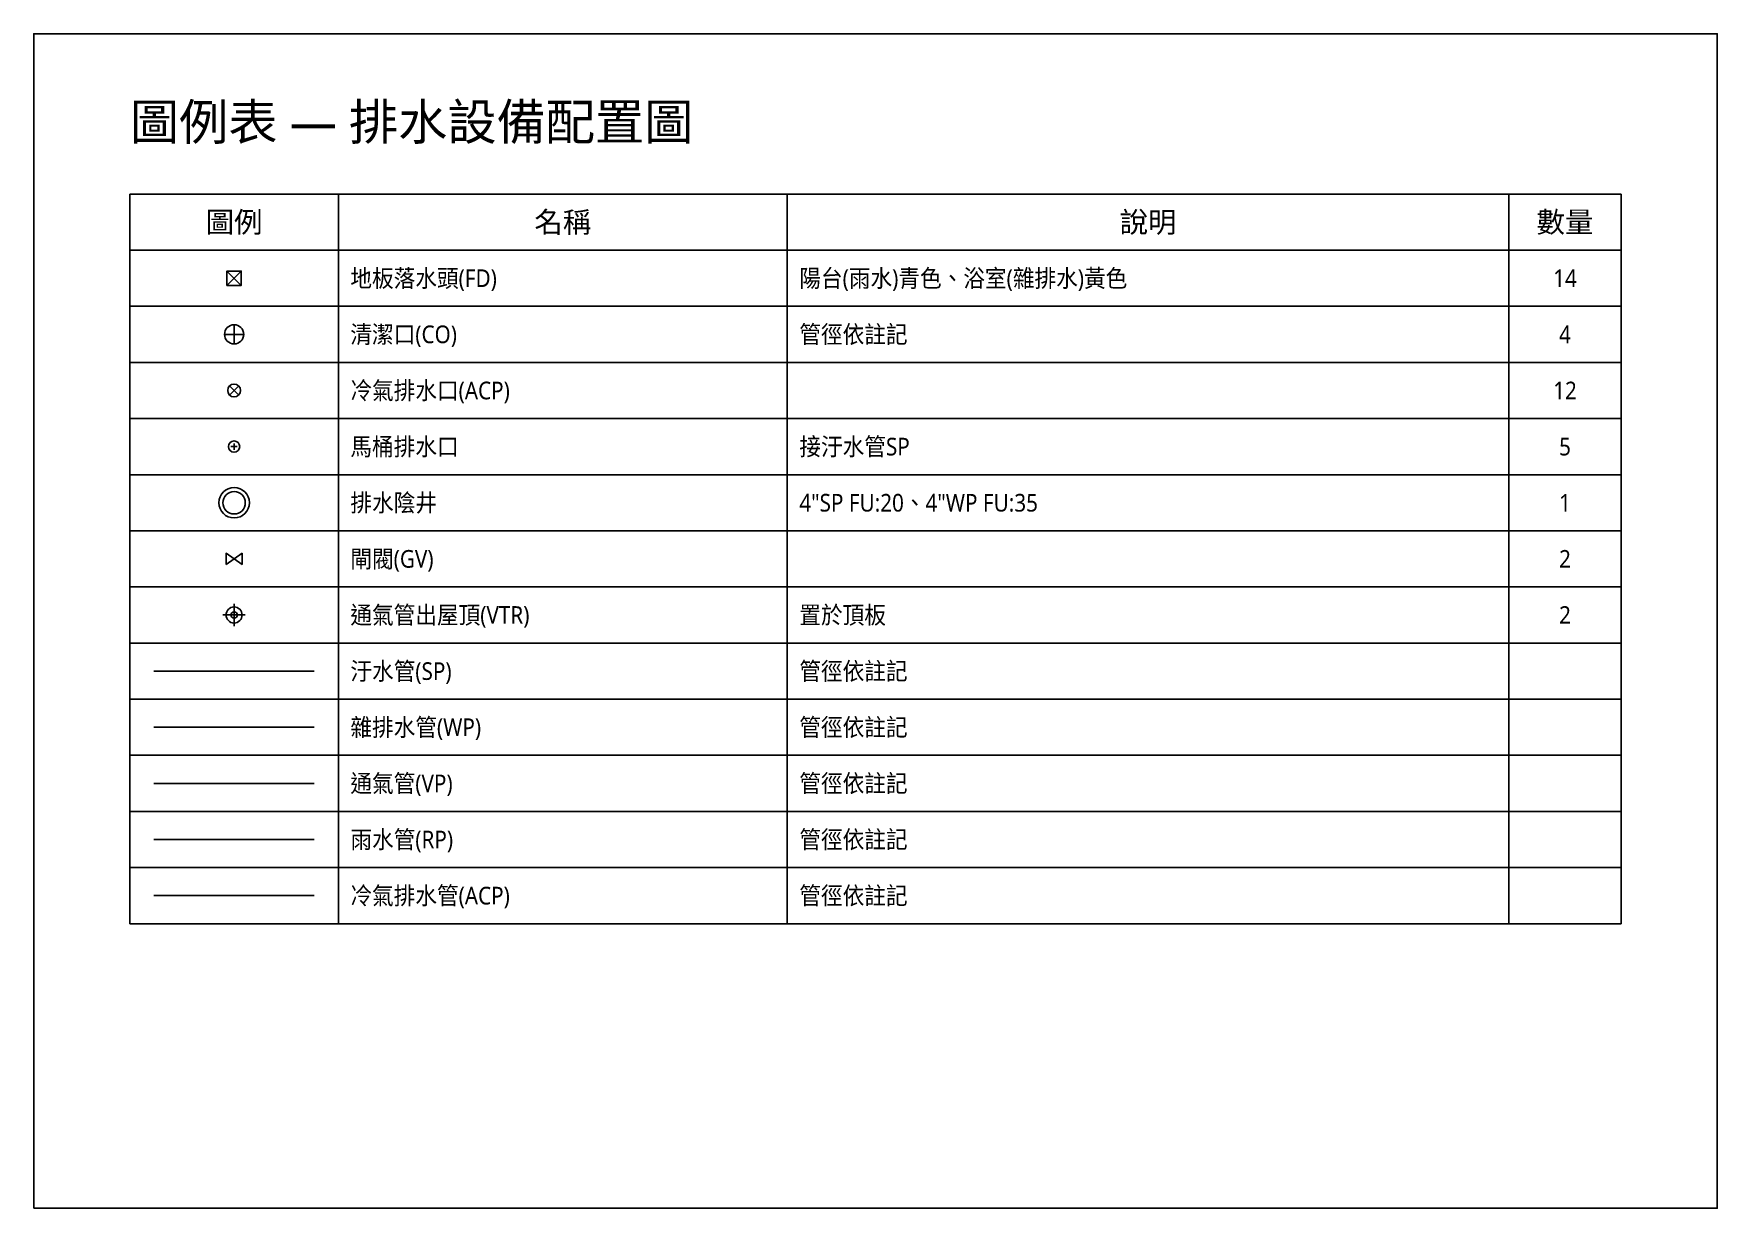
# Model space of a CAD drawing. Header units: inches. Extents: x 19 to 9919, y 324 to 1789.
# Drawn here: x 7819 to 9919, y 324 to 1789 of the extents above; entities that cross this region are included whole.
import ezdxf
from ezdxf.enums import TextEntityAlignment as Align

# ---------------------------------------------------------------- set-up
doc = ezdxf.new("R2010")
doc.units = ezdxf.units.IN
doc.header["$LTSCALE"] = 20
doc.header["$MEASUREMENT"] = 0
for name, color, linetype in [('A-圖例', 7, 'Continuous'), ('P-排水-VTR', 3, 'Continuous'), ('P-排水-冷氣ACP', 1, 'Continuous'), ('P-排水-汙水SP', 30, 'Continuous'), ('P-排水-通氣VP', 3, 'Continuous'), ('P-排水-雜排水WP', 2, 'Continuous'), ('P-排水-雨水RP', 4, 'Continuous')]:
    doc.layers.add(name, color=color, linetype=linetype)
doc.styles.add('CHT', font='msjh.ttc')

msp = doc.modelspace()

# ---------------------------------------------------------------- texts
at = {"layer": 'A-圖例', "style": 'CHT'}
msp.add_text('圖例表 — 排水設備配置圖', height=45, dxfattribs=at).set_placement((7939, 1679), align=Align.MIDDLE_LEFT)
for s, p in [('圖例', (8069, 1554)), ('名稱', (8479, 1554)), ('說明', (9209, 1554)), ('數量', (9729, 1554))]:
    msp.add_text(s, height=26, dxfattribs=at).set_placement(p, align=Align.MIDDLE_CENTER)
at = {"layer": 'A-圖例', "style": 'CHT', "width": 0.9}
for s, p in [('地板落水頭(FD)', (8214, 1484)), ('陽台(雨水)青色、浴室(雜排水)黃色', (8774, 1484)), ('清潔口(CO)', (8214, 1414)), ('管徑依註記', (8774, 1414)), ('冷氣排水口(ACP)', (8214, 1344)), ('馬桶排水口', (8214, 1274)), ('接汙水管SP', (8774, 1274)), ('排水陰井', (8214, 1204)), ('4"SP FU:20、4"WP FU:35', (8774, 1204)), ('閘閥(GV)', (8214, 1134)), ('通氣管出屋頂(VTR)', (8214, 1064)), ('置於頂板', (8774, 1064)), ('汙水管(SP)', (8214, 994)), ('管徑依註記', (8774, 994)), ('雜排水管(WP)', (8214, 924)), ('管徑依註記', (8774, 924)), ('通氣管(VP)', (8214, 854)), ('管徑依註記', (8774, 854)), ('雨水管(RP)', (8214, 784)), ('管徑依註記', (8774, 784)), ('冷氣排水管(ACP)', (8214, 714)), ('管徑依註記', (8774, 714))]:
    msp.add_text(s, height=22, dxfattribs=at).set_placement(p, align=Align.MIDDLE_LEFT)
for s, p in [('14', (9729, 1484)), ('4', (9729, 1414)), ('12', (9729, 1344)), ('5', (9729, 1274)), ('1', (9729, 1204)), ('2', (9729, 1134)), ('2', (9729, 1064))]:
    msp.add_text(s, height=22, dxfattribs=at).set_placement(p, align=Align.MIDDLE_CENTER)

# ---------------------------------------------------------------- blocks, each defined once
blk = doc.blocks.new('D_FD')
for p, q in [((-9, -9), (9, 9)), ((-9, 9), (9, -9))]:
    blk.add_line(p, q)
blk.add_lwpolyline([(-9, -9), (9, -9), (9, 9), (-9, 9)], close=True)
blk = doc.blocks.new('D_CO')
for p, q in [((-12, 0), (12, 0)), ((0, -12), (0, 12))]:
    blk.add_line(p, q)
blk.add_circle((0, 0), 12)
blk = doc.blocks.new('D_ACP')
for p, q in [((-5.7, -5.7), (5.7, 5.7)), ((-5.7, 5.7), (5.7, -5.7))]:
    blk.add_line(p, q)
blk.add_circle((0, 0), 8)
blk = doc.blocks.new('D_SPOUT')
for p, q in [((-4, 0), (4, 0)), ((0, -4), (0, 4))]:
    blk.add_line(p, q)
blk.add_circle((0, 0), 7)
blk = doc.blocks.new('D_MH')
for radius in [19, 14]:
    blk.add_circle((0, 0), radius)
blk = doc.blocks.new('D_GV')
blk.add_lwpolyline([(-10, -7), (10, 7), (10, -7), (-10, 7)], close=True)
blk = doc.blocks.new('D_VTR')
for p, q in [((-14, 0), (14, 0)), ((0, -14), (0, 14))]:
    blk.add_line(p, q)
for radius in [10, 4]:
    blk.add_circle((0, 0), radius)

# ---------------------------------------------------------------- linework, layer by layer
at = {"layer": 'A-圖例'}
for p, q in [((7939, 1589), (9799, 1589)), ((7939, 1589), (7939, 679)), ((8199, 1589), (8199, 679)), ((8759, 1589), (8759, 679)), ((9659, 1589), (9659, 679)), ((9799, 1589), (9799, 679)), ((7939, 1519), (9799, 1519)), ((7939, 1449), (9799, 1449)), ((7939, 1379), (9799, 1379)), ((7939, 1309), (9799, 1309)), ((7939, 1239), (9799, 1239)), ((7939, 1169), (9799, 1169)), ((7939, 1099), (9799, 1099)), ((7939, 1029), (9799, 1029)), ((7939, 959), (9799, 959)), ((7939, 889), (9799, 889)), ((7939, 819), (9799, 819)), ((7939, 749), (9799, 749)), ((7939, 679), (9799, 679))]:
    msp.add_line(p, q, dxfattribs=at)
at = {"layer": 'Defpoints'}
msp.add_lwpolyline([(7819, 324), (9919, 324), (9919, 1789), (7819, 1789)], close=True, dxfattribs=at)
at = {"layer": 'P-排水-冷氣ACP'}
msp.add_line((7969, 714), (8169, 714), dxfattribs=at)
at = {"layer": 'P-排水-汙水SP'}
msp.add_line((7969, 994), (8169, 994), dxfattribs=at)
at = {"layer": 'P-排水-通氣VP'}
msp.add_line((7969, 854), (8169, 854), dxfattribs=at)
at = {"layer": 'P-排水-雜排水WP'}
msp.add_line((7969, 924), (8169, 924), dxfattribs=at)
at = {"layer": 'P-排水-雨水RP'}
msp.add_line((7969, 784), (8169, 784), dxfattribs=at)

# ---------------------------------------------------------------- block references
at = {"layer": 'P-排水-VTR'}
msp.add_blockref('D_VTR', (8069, 1064), dxfattribs=at)
at = {"layer": 'P-排水-冷氣ACP'}
msp.add_blockref('D_ACP', (8069, 1344), dxfattribs=at)
at = {"layer": 'P-排水-汙水SP'}
for name, p in [('D_CO', (8069, 1414)), ('D_SPOUT', (8069, 1274)), ('D_MH', (8069, 1204)), ('D_GV', (8069, 1134))]:
    msp.add_blockref(name, p, dxfattribs=at)
at = {"layer": 'P-排水-雜排水WP'}
msp.add_blockref('D_FD', (8069, 1484), dxfattribs=at)

msp.set_redraw_order([(e.dxf.handle, doc.entitydb.next_handle()) for e in msp.query("TEXT MTEXT ATTDEF DIMENSION ARC_DIMENSION")])  # texts and dimensions are drawn at this point

doc.saveas('drawing.dxf')
